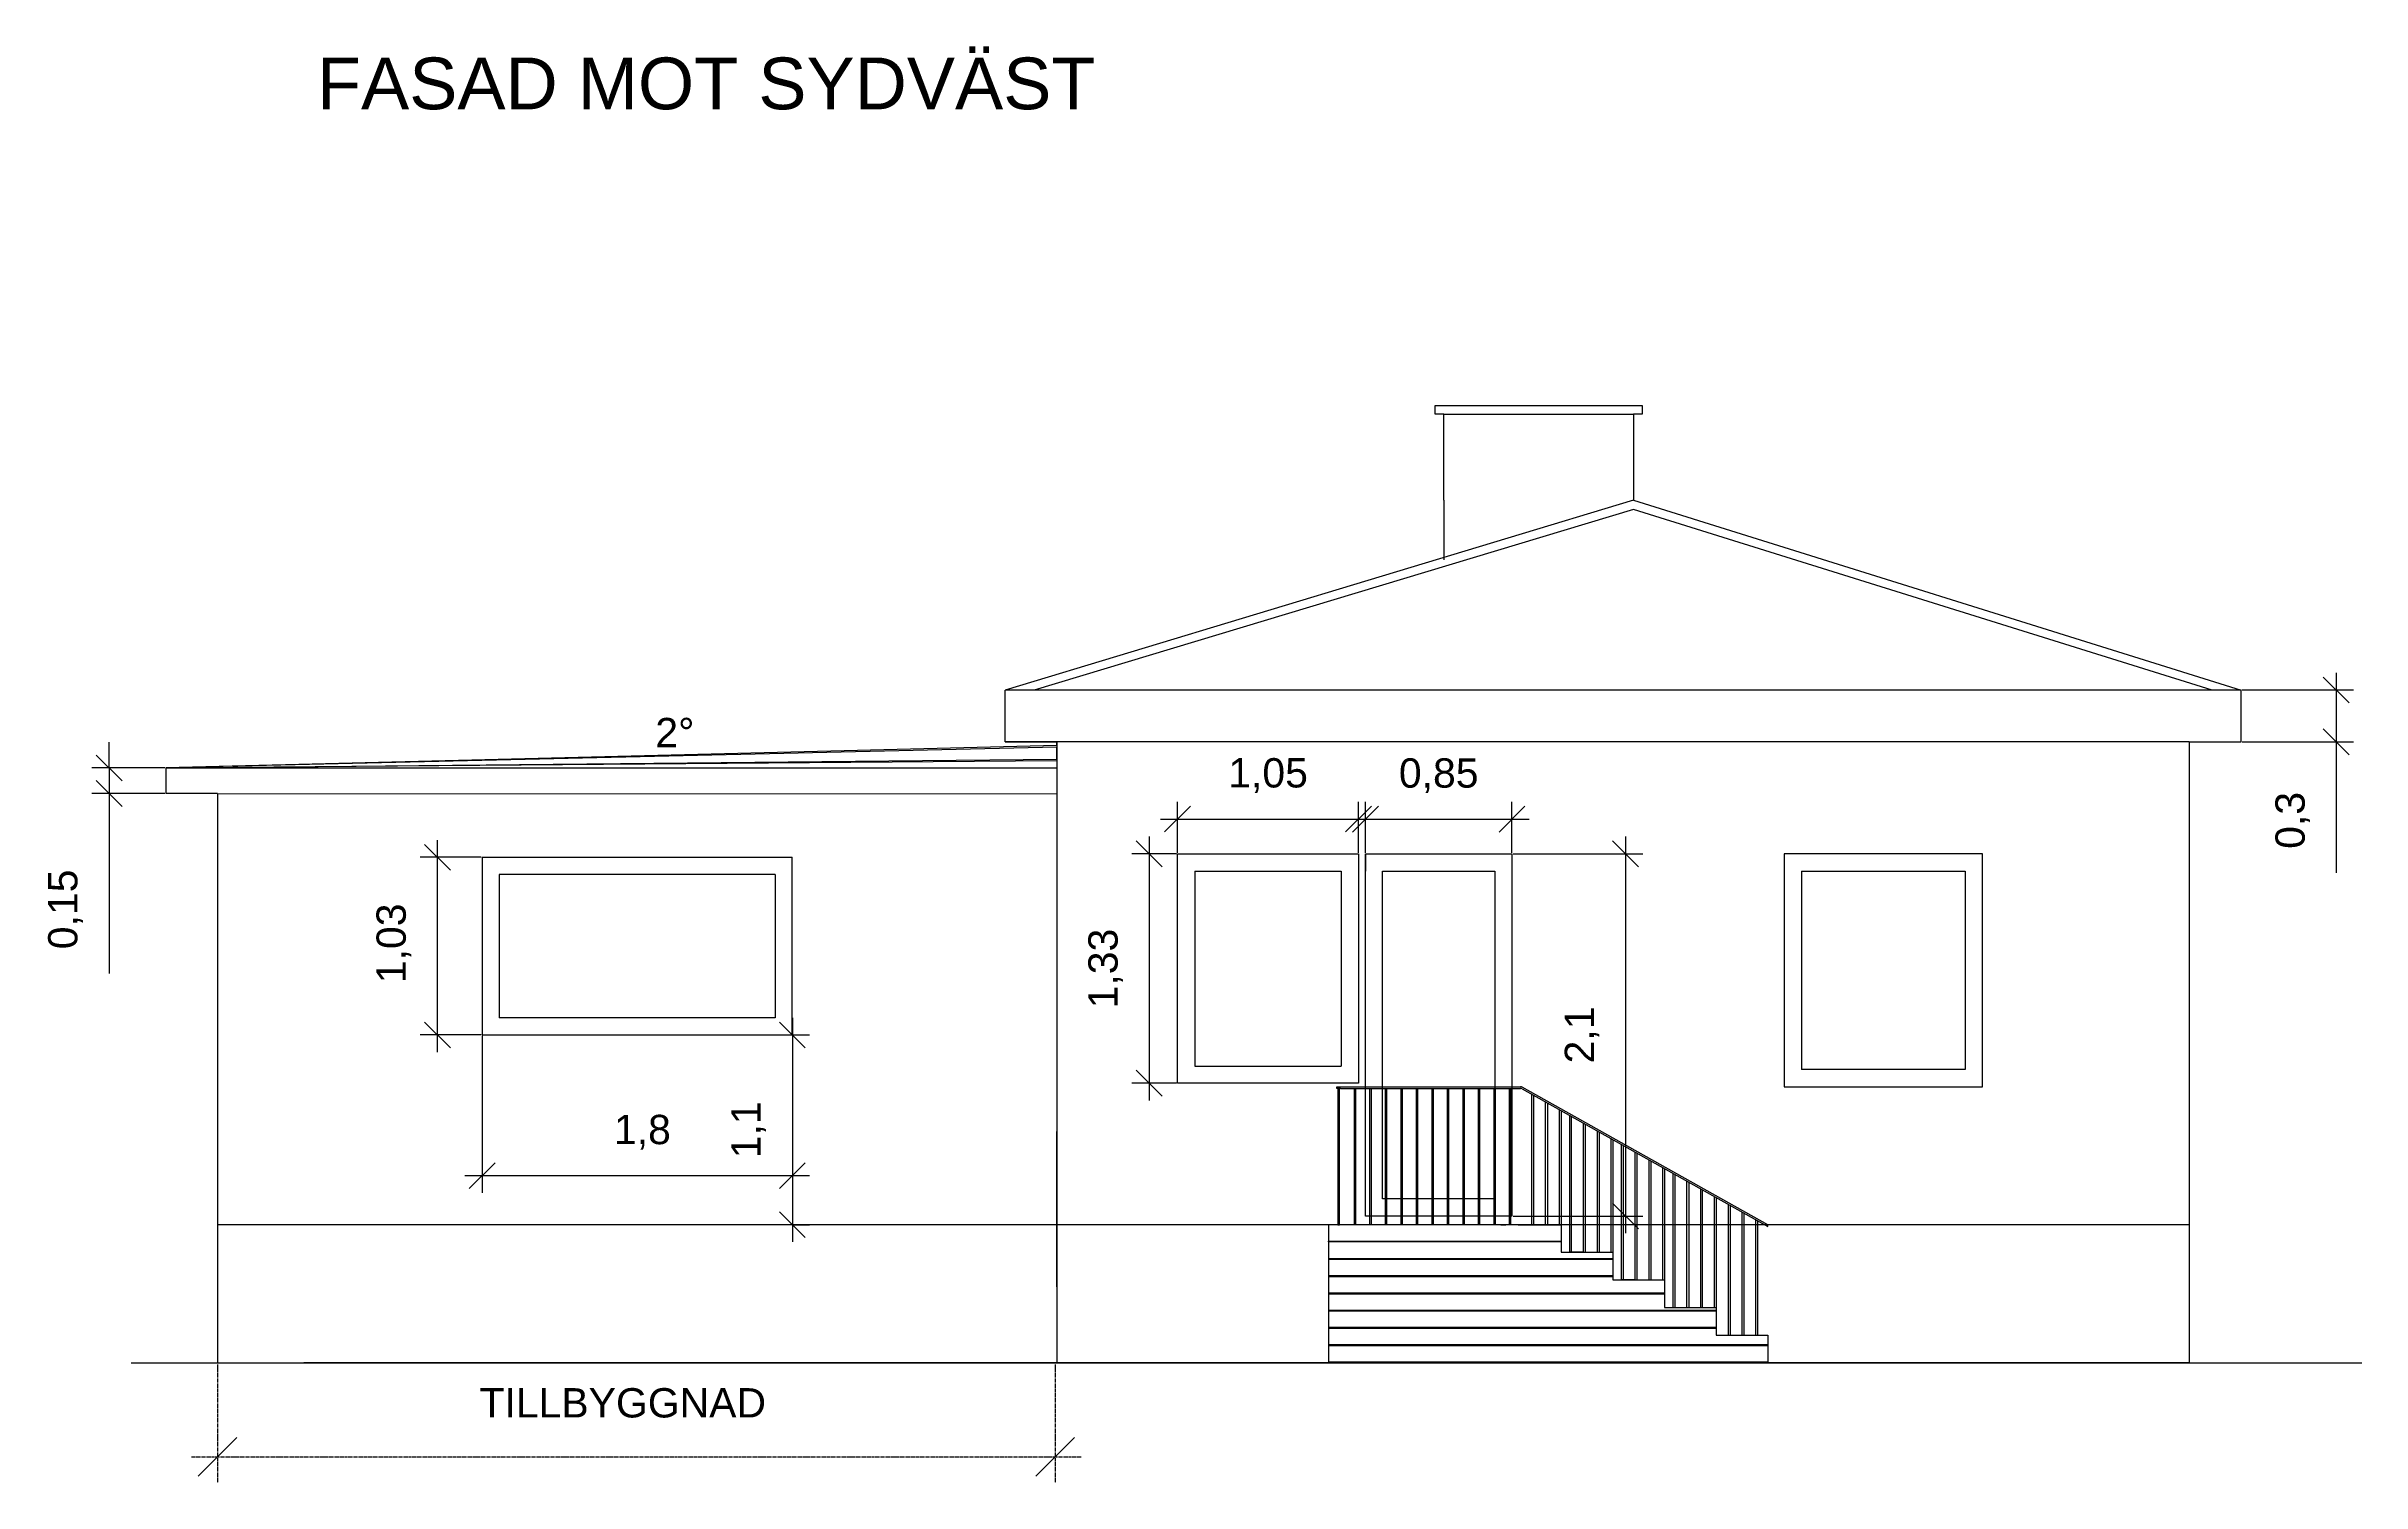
# Model space of a CAD drawing. Header units: millimetres. Extents: x -60009 to 113281, y -58228 to 411188.
# Drawn here: x -48680 to -35247, y 57620 to 65948 of the extents above; entities that cross this region are included whole.
import ezdxf

# ---------------------------------------------------------------- set-up
doc = ezdxf.new("R2010")
doc.units = ezdxf.units.MM
for name, pattern in [('ACAD_ISO02W100', [15, 12, -3]), ('ACAD_ISO04W100', [30, 24, -3, 0, -3]), ('CENTER2', [28.575, 19.05, -3.175, 3.175, -3.175])]:
    doc.linetypes.add(name, pattern=pattern)
doc.layers.get('0').update_dxf_attribs({"color": 1})
for name, color, linetype in [('Angivelser', 7, 'Continuous'), ('Fönster', 1, 'Continuous'), ('Förtydligande', 8, 'CENTER2'), ('Grundritningar', 1, 'Continuous'), ('Mått', 4, 'Continuous')]:
    doc.layers.add(name, color=color, linetype=linetype)
doc.styles.get("Standard").update_dxf_attribs({"font": 'Arial.ttf', "height": 170})
doc.dimstyles.new('Egen dimension', dxfattribs={"dimscale": 10, "dimtxt": 2.5, "dimasz": 15, "dimexe": 10, "dimexo": 0.625, "dimgap": 15, "dimtad": 1, "dimlfac": 0.001, "dimtxsty": 'Standard', "dimblk": 'OBLIQUE', "dimblk1": 'OBLIQUE', "dimblk2": 'OBLIQUE', "dimcen": 20, "dimdle": 10, "dimadec": 0, "dimazin": 0, "dimtfac": 1, "dimtmove": 0, "dimatfit": 3, "dimldrblk": 'OPEN90', "dimfxl": 1, "dimarcsym": 0})

# ---------------------------------------------------------------- blocks, each defined once
blk = doc.blocks.new('_Oblique')
at = {"color": 0, "linetype": 'ByBlock', "lineweight": -2}
blk.add_line((-0.5, -0.5), (0.5, 0.5), dxfattribs=at)
blk = doc.blocks.new('*D119')
at = {"layer": 'Defpoints', "color": 0, "transparency": 16777216}
for p in [(-40177, 61266), (-40177, 59166), (-39518, 59166)]:
    blk.add_point(p, dxfattribs=at)
at = {"layer": 'Mått', "color": 0, "lineweight": -2, "transparency": 16777216}
for p, q in [((-40171, 61266), (-39418, 61266)), ((-39518, 61366), (-39518, 59066)), ((-40171, 59166), (-39418, 59166))]:
    blk.add_line(p, q, dxfattribs=at)
at = {"layer": 'Mått', "color": 0, "lineweight": -2, "transparency": 16777216, "xscale": 150, "yscale": 150, "zscale": 150}
for p, rotation in [((-39518, 61266), 90), ((-39518, 59166), 270)]:
    blk.add_blockref('_Oblique', p, dxfattribs=dict(at, rotation=rotation))
at = {"layer": 'Mått', "color": 0, "transparency": 16777216, "insert": (-39770, 60216), "char_height": 170, "attachment_point": 5, "rotation": 90}
blk.add_mtext('2,1', dxfattribs=at)
blk = doc.blocks.new('_Open90')
at = {"color": 0, "linetype": 'ByBlock', "lineweight": -2}
for p, q in [((0, 0), (-1, 0)), ((-0.5, 0.5), (0, 0)), ((0, 0), (-0.5, -0.5))]:
    blk.add_line(p, q, dxfattribs=at)
blk = doc.blocks.new('*D120')
at = {"layer": 'Defpoints', "color": 0, "transparency": 16777216}
for p in [(-42117, 61266), (-42282, 59936), (-42117, 59936)]:
    blk.add_point(p, dxfattribs=at)
at = {"layer": 'Mått', "color": 0, "lineweight": -2, "transparency": 16777216}
for p, q in [((-42123, 61266), (-42382, 61266)), ((-42282, 61366), (-42282, 59836)), ((-42123, 59936), (-42382, 59936))]:
    blk.add_line(p, q, dxfattribs=at)
at = {"layer": 'Mått', "color": 0, "lineweight": -2, "transparency": 16777216, "xscale": 150, "yscale": 150, "zscale": 150}
for p, rotation in [((-42282, 61266), 90), ((-42282, 59936), 270)]:
    blk.add_blockref('_Oblique', p, dxfattribs=dict(at, rotation=rotation))
at = {"layer": 'Mått', "color": 0, "transparency": 16777216, "insert": (-42534, 60601), "char_height": 170, "attachment_point": 5, "rotation": 90}
blk.add_mtext('1,33', dxfattribs=at)
blk = doc.blocks.new('*D121')
at = {"layer": 'Defpoints', "color": 0, "transparency": 16777216}
for p in [(-46152, 60216), (-44352, 60216), (-46152, 59400)]:
    blk.add_point(p, dxfattribs=at)
at = {"layer": 'Mått', "color": 0, "lineweight": -2, "transparency": 16777216}
for p, q in [((-46152, 60210), (-46152, 59300)), ((-44352, 60210), (-44352, 59300)), ((-44252, 59400), (-46252, 59400))]:
    blk.add_line(p, q, dxfattribs=at)
at = {"layer": 'Mått', "color": 0, "lineweight": -2, "transparency": 16777216, "xscale": 150, "yscale": 150, "zscale": 150, "rotation": 180}
blk.add_blockref('_Oblique', (-46152, 59400), dxfattribs=at)
at = {"layer": 'Mått', "color": 0, "lineweight": -2, "transparency": 16777216, "xscale": 150, "yscale": 150, "zscale": 150}
blk.add_blockref('_Oblique', (-44352, 59400), dxfattribs=at)
at = {"layer": 'Mått', "color": 0, "transparency": 16777216, "insert": (-45222, 59652), "char_height": 170, "attachment_point": 5}
blk.add_mtext('1,8', dxfattribs=at)
blk = doc.blocks.new('*D122')
at = {"layer": 'Defpoints', "color": 0, "transparency": 16777216}
for p in [(-47687, 58316), (-42827, 58316), (-42827, 57770)]:
    blk.add_point(p, dxfattribs=at)
at = {"layer": 'Förtydligande', "color": 0, "lineweight": -2, "transparency": 16777216}
for p, q in [((-47687, 58306), (-47687, 57620)), ((-42827, 58306), (-42827, 57620)), ((-47837, 57770), (-42677, 57770))]:
    blk.add_line(p, q, dxfattribs=at)
at = {"layer": 'Förtydligande', "color": 0, "lineweight": -2, "transparency": 16777216, "xscale": 225, "yscale": 225, "zscale": 225, "rotation": 180}
blk.add_blockref('_Oblique', (-47687, 57770), dxfattribs=at)
at = {"layer": 'Förtydligande', "color": 0, "lineweight": -2, "transparency": 16777216, "xscale": 225, "yscale": 225, "zscale": 225}
blk.add_blockref('_Oblique', (-42827, 57770), dxfattribs=at)
at = {"layer": 'Förtydligande', "color": 0, "transparency": 16777216, "insert": (-45336, 58082), "char_height": 170, "attachment_point": 5}
blk.add_mtext('TILLBYGGNAD', dxfattribs=at)
blk = doc.blocks.new('*D127')
at = {"layer": 'Defpoints', "color": 0, "transparency": 16777216}
for p in [(-40177, 61266), (-40177, 59166), (-39518, 59166)]:
    blk.add_point(p, dxfattribs=at)
at = {"layer": 'Mått', "color": 0, "lineweight": -2, "transparency": 16777216}
for p, q in [((-40171, 61266), (-39418, 61266)), ((-39518, 61366), (-39518, 59066)), ((-40171, 59166), (-39418, 59166))]:
    blk.add_line(p, q, dxfattribs=at)
at = {"layer": 'Mått', "color": 0, "lineweight": -2, "transparency": 16777216, "xscale": 150, "yscale": 150, "zscale": 150}
for p, rotation in [((-39518, 61266), 90), ((-39518, 59166), 270)]:
    blk.add_blockref('_Oblique', p, dxfattribs=dict(at, rotation=rotation))
at = {"layer": 'Mått', "color": 0, "transparency": 16777216, "insert": (-39770, 60216), "char_height": 170, "attachment_point": 5, "rotation": 90}
blk.add_mtext('2,1', dxfattribs=at)
blk = doc.blocks.new('*D128')
at = {"layer": 'Defpoints', "color": 0, "transparency": 16777216}
for p in [(-42117, 61266), (-42282, 59936), (-42117, 59936)]:
    blk.add_point(p, dxfattribs=at)
at = {"layer": 'Mått', "color": 0, "lineweight": -2, "transparency": 16777216}
for p, q in [((-42123, 61266), (-42382, 61266)), ((-42282, 61366), (-42282, 59836)), ((-42123, 59936), (-42382, 59936))]:
    blk.add_line(p, q, dxfattribs=at)
at = {"layer": 'Mått', "color": 0, "lineweight": -2, "transparency": 16777216, "xscale": 150, "yscale": 150, "zscale": 150}
for p, rotation in [((-42282, 61266), 90), ((-42282, 59936), 270)]:
    blk.add_blockref('_Oblique', p, dxfattribs=dict(at, rotation=rotation))
at = {"layer": 'Mått', "color": 0, "transparency": 16777216, "insert": (-42534, 60601), "char_height": 170, "attachment_point": 5, "rotation": 90}
blk.add_mtext('1,33', dxfattribs=at)
blk = doc.blocks.new('*D124')
at = {"layer": 'Defpoints', "color": 0, "transparency": 16777216}
for p in [(-46411, 61246), (-46152, 61246), (-46152, 60216)]:
    blk.add_point(p, dxfattribs=at)
at = {"layer": 'Mått', "color": 0, "lineweight": -2, "transparency": 16777216}
for p, q in [((-46411, 60116), (-46411, 61346)), ((-46158, 61246), (-46511, 61246)), ((-46158, 60216), (-46511, 60216))]:
    blk.add_line(p, q, dxfattribs=at)
at = {"layer": 'Mått', "color": 0, "lineweight": -2, "transparency": 16777216, "xscale": 150, "yscale": 150, "zscale": 150}
for p, rotation in [((-46411, 61246), 90), ((-46411, 60216), 270)]:
    blk.add_blockref('_Oblique', p, dxfattribs=dict(at, rotation=rotation))
at = {"layer": 'Mått', "color": 0, "transparency": 16777216, "insert": (-46664, 60747), "char_height": 170, "attachment_point": 5, "rotation": 90}
blk.add_mtext('1,03', dxfattribs=at)
blk = doc.blocks.new('*D129')
at = {"layer": 'Defpoints', "color": 0, "ltscale": 100, "transparency": 16777216}
for p in [(-47987, 61764), (-48316, 61616), (-47987, 61616)]:
    blk.add_point(p, dxfattribs=at)
at = {"layer": 'Mått', "color": 0, "lineweight": -2, "ltscale": 100, "transparency": 16777216}
for p, q in [((-48316, 61764), (-48316, 61914)), ((-47993, 61764), (-48416, 61764)), ((-48316, 61764), (-48316, 61616)), ((-47993, 61616), (-48416, 61616)), ((-48316, 61616), (-48316, 60573))]:
    blk.add_line(p, q, dxfattribs=at)
at = {"layer": 'Mått', "color": 0, "lineweight": -2, "ltscale": 100, "transparency": 16777216, "xscale": 150, "yscale": 150, "zscale": 150}
for p, rotation in [((-48316, 61764), 270), ((-48316, 61616), 90)]:
    blk.add_blockref('_Oblique', p, dxfattribs=dict(at, rotation=rotation))
at = {"layer": 'Mått', "color": 0, "ltscale": 100, "transparency": 16777216, "insert": (-48569, 60944), "char_height": 170, "attachment_point": 5, "rotation": 90}
blk.add_mtext('0,15', dxfattribs=at)
blk = doc.blocks.new('*D130')
at = {"layer": 'Defpoints', "color": 0, "ltscale": 100, "transparency": 16777216}
for p in [(-35947, 62216), (-35947, 61916), (-35395, 61916)]:
    blk.add_point(p, dxfattribs=at)
at = {"layer": 'Mått', "color": 0, "lineweight": -2, "ltscale": 100, "transparency": 16777216}
for p, q in [((-35941, 62216), (-35295, 62216)), ((-35395, 62316), (-35395, 61916)), ((-35941, 61916), (-35295, 61916)), ((-35395, 61916), (-35395, 61155))]:
    blk.add_line(p, q, dxfattribs=at)
at = {"layer": 'Mått', "color": 0, "lineweight": -2, "ltscale": 100, "transparency": 16777216, "xscale": 150, "yscale": 150, "zscale": 150}
for p, rotation in [((-35395, 62216), 90), ((-35395, 61916), 270)]:
    blk.add_blockref('_Oblique', p, dxfattribs=dict(at, rotation=rotation))
at = {"layer": 'Mått', "color": 0, "ltscale": 100, "transparency": 16777216, "insert": (-35647, 61460), "char_height": 170, "attachment_point": 5, "rotation": 90}
blk.add_mtext('0,3', dxfattribs=at)
blk = doc.blocks.new('*D132')
at = {"layer": 'Defpoints', "color": 0, "ltscale": 100, "transparency": 16777216}
for p in [(-41067, 61468), (-42117, 61266), (-41067, 61266)]:
    blk.add_point(p, dxfattribs=at)
at = {"layer": 'Mått', "color": 0, "lineweight": -2, "ltscale": 100, "transparency": 16777216}
for p, q in [((-42117, 61272), (-42117, 61568)), ((-41067, 61272), (-41067, 61568)), ((-42217, 61468), (-40967, 61468))]:
    blk.add_line(p, q, dxfattribs=at)
at = {"layer": 'Mått', "color": 0, "lineweight": -2, "ltscale": 100, "transparency": 16777216, "xscale": 150, "yscale": 150, "zscale": 150, "rotation": 180}
blk.add_blockref('_Oblique', (-42117, 61468), dxfattribs=at)
at = {"layer": 'Mått', "color": 0, "lineweight": -2, "ltscale": 100, "transparency": 16777216, "xscale": 150, "yscale": 150, "zscale": 150}
blk.add_blockref('_Oblique', (-41067, 61468), dxfattribs=at)
at = {"layer": 'Mått', "color": 0, "ltscale": 100, "transparency": 16777216, "insert": (-41592, 61720), "char_height": 170, "attachment_point": 5}
blk.add_mtext('1,05', dxfattribs=at)
blk = doc.blocks.new('*D133')
at = {"layer": 'Defpoints', "color": 0, "ltscale": 100, "transparency": 16777216}
for p in [(-40177, 61467), (-41027, 61266), (-40177, 61266)]:
    blk.add_point(p, dxfattribs=at)
at = {"layer": 'Mått', "color": 0, "lineweight": -2, "ltscale": 100, "transparency": 16777216}
for p, q in [((-41027, 61272), (-41027, 61567)), ((-40177, 61272), (-40177, 61567)), ((-41127, 61467), (-40077, 61467))]:
    blk.add_line(p, q, dxfattribs=at)
at = {"layer": 'Mått', "color": 0, "lineweight": -2, "ltscale": 100, "transparency": 16777216, "xscale": 150, "yscale": 150, "zscale": 150, "rotation": 180}
blk.add_blockref('_Oblique', (-41027, 61467), dxfattribs=at)
at = {"layer": 'Mått', "color": 0, "lineweight": -2, "ltscale": 100, "transparency": 16777216, "xscale": 150, "yscale": 150, "zscale": 150}
blk.add_blockref('_Oblique', (-40177, 61467), dxfattribs=at)
at = {"layer": 'Mått', "color": 0, "ltscale": 100, "transparency": 16777216, "insert": (-40602, 61719), "char_height": 170, "attachment_point": 5}
blk.add_mtext('0,85', dxfattribs=at)
blk = doc.blocks.new('*D134')
at = {"layer": 'Defpoints', "color": 0, "transparency": 16777216}
for p in [(-44352, 60216), (-44352, 59116), (-44352, 59116)]:
    blk.add_point(p, dxfattribs=at)
at = {"layer": 'Mått', "color": 0, "lineweight": -2, "transparency": 16777216}
for p, q in [((-44352, 60316), (-44352, 59016)), ((-44346, 60216), (-44252, 60216)), ((-44346, 59116), (-44252, 59116))]:
    blk.add_line(p, q, dxfattribs=at)
at = {"layer": 'Mått', "color": 0, "lineweight": -2, "transparency": 16777216, "xscale": 150, "yscale": 150, "zscale": 150}
for p, rotation in [((-44352, 60216), 90), ((-44352, 59116), 270)]:
    blk.add_blockref('_Oblique', p, dxfattribs=dict(at, rotation=rotation))
at = {"layer": 'Mått', "color": 0, "transparency": 16777216, "insert": (-44605, 59666), "char_height": 170, "attachment_point": 5, "rotation": 90}
blk.add_mtext('1,1', dxfattribs=at)

msp = doc.modelspace()

# ---------------------------------------------------------------- linework, layer by layer
at = {"layer": 'Fönster'}
for p, q in [((-42117.179, 59935.864), (-42117.179, 61265.864)), ((-42117.179, 61265.864), (-41067.179, 61265.864)), ((-41067.179, 61265.864), (-41067.179, 59935.864)), ((-41027.179, 61265.864), (-40177.179, 61265.864)), ((-41027.179, 59165.864), (-41027.179, 61265.864)), ((-41027.179, 61265.864), (-41027.179, 61165.864)), ((-40177.179, 61265.864), (-40177.179, 59165.864)), ((-37447.179, 61265.864), (-38597.179, 61265.864)), ((-38597.179, 61265.864), (-38597.179, 59915.864)), ((-37447.179, 59915.864), (-37447.179, 61265.864)), ((-42017.179, 61165.864), (-42017.179, 60035.864)), ((-42017.179, 61165.864), (-41167.179, 61165.864)), ((-41167.179, 61165.864), (-41167.179, 60035.864)), ((-40927.179, 59265.864), (-40927.179, 61165.864)), ((-40927.179, 61165.864), (-40277.179, 61165.864)), ((-40277.179, 61165.864), (-40277.179, 59265.864)), ((-40177.179, 61215.864), (-40177.179, 61115.864)), ((-38497.179, 61165.864), (-38497.179, 60015.864)), ((-38497.179, 61165.864), (-37547.179, 61165.864)), ((-37547.179, 61165.864), (-37547.179, 60015.864)), ((-41067.179, 59935.864), (-42117.179, 59935.864)), ((-42017.179, 60035.864), (-41167.179, 60035.864)), ((-38597.179, 59915.864), (-37447.179, 59915.864)), ((-37547.179, 60015.864), (-38497.179, 60015.864)), ((-40277.179, 59265.864), (-40927.179, 59265.864)), ((-40177.179, 59165.864), (-41027.179, 59165.864))]:
    msp.add_line(p, q, dxfattribs=at)
at = {"layer": 'Förtydligande', "linetype": 'ACAD_ISO04W100', "lineweight": -3, "ltscale": 0.1}
msp.add_line((-48187.179, 58315.864), (-35247.179, 58315.864), dxfattribs=at)
at = {"layer": 'Förtydligande', "ltscale": 100}
msp.add_line((-42447.179, 58315.864), (-39134.761, 58315.864), dxfattribs=at)
at = {"layer": 'Grundritningar'}
for p, q in [((-40621.676, 63815.768), (-40621.676, 63865.768)), ((-40621.676, 63865.768), (-39421.676, 63865.768)), ((-40571.676, 63815.768), (-40621.676, 63815.768)), ((-40571.676, 63315.768), (-40571.676, 63815.768)), ((-40571.676, 63815.768), (-39471.676, 63815.768)), ((-39471.676, 63815.768), (-39471.676, 63315.768)), ((-39421.676, 63815.768), (-39471.676, 63815.768)), ((-39421.676, 63865.768), (-39421.676, 63815.768)), ((-39471.676, 63315.768), (-43117.179, 62215.864)), ((-40571.676, 63315.768), (-40571.676, 62970.627)), ((-39471.676, 63315.768), (-35947.179, 62215.864)), ((-39471.272, 63263.268), (-42949.808, 62215.864)), ((-36114.551, 62215.864), (-39471.272, 63263.268)), ((-35947.179, 62215.864), (-43117.179, 62215.864)), ((-35947.179, 61915.864), (-35947.179, 62215.864)), ((-36247.179, 61915.864), (-43117.179, 61915.864)), ((-43117.179, 61915.864), (-42817.179, 61915.864)), ((-42817.179, 61915.864), (-42817.179, 58315.864)), ((-42817.179, 61894.148), (-42817.179, 61915.864)), ((-42817.179, 61915.864), (-42817.179, 61894.148)), ((-42817.179, 61815.867), (-42817.179, 61884.148)), ((-36247.179, 61915.864), (-36247.179, 59115.864)), ((-36247.179, 61915.864), (-35947.179, 61915.864)), ((-36247.179, 61915.864), (-36247.179, 59969.333)), ((-47687.179, 61615.864), (-47687.179, 58935.864)), ((-46152.179, 61245.864), (-46152.179, 60215.864)), ((-46152.179, 61245.864), (-44352.179, 61245.864)), ((-46052.179, 61145.864), (-46052.179, 60315.864)), ((-44452.179, 61145.864), (-46052.179, 61145.864)), ((-44452.179, 61145.864), (-44452.179, 60315.864)), ((-44352.179, 60215.864), (-44352.179, 61245.864)), ((-44452.179, 60315.864), (-46052.179, 60315.864)), ((-46152.179, 60215.864), (-44352.179, 60215.864)), ((-41192.179, 59905.864), (-41192.179, 59915.864)), ((-41192.179, 59915.864), (-41172.179, 59915.864)), ((-41172.179, 59915.864), (-40136.883, 59915.864)), ((-40141.705, 59915.864), (-40127.329, 59915.864)), ((-38691.705, 59115.864), (-40117.567, 59913.319)), ((-41182.179, 59905.864), (-41192.179, 59905.864)), ((-41182.179, 59905.864), (-41187.179, 59905.864)), ((-41187.179, 59905.864), (-41187.179, 59115.864)), ((-41172.179, 59905.864), (-41182.179, 59905.864)), ((-41177.179, 59115.864), (-41177.179, 59905.864)), ((-41172.179, 59905.864), (-40127.329, 59905.864)), ((-41092.637, 59905.864), (-41092.637, 59115.864)), ((-41082.637, 59115.864), (-41082.637, 59905.864)), ((-41002.637, 59905.864), (-41002.637, 59115.864)), ((-40992.637, 59115.864), (-40992.637, 59905.864)), ((-40912.637, 59905.864), (-40912.637, 59115.864)), ((-40902.637, 59115.864), (-40902.637, 59905.864)), ((-40822.637, 59905.864), (-40822.637, 59115.864)), ((-40812.637, 59115.864), (-40812.637, 59905.864)), ((-40732.637, 59905.864), (-40732.637, 59115.864)), ((-40722.637, 59115.864), (-40722.637, 59905.864)), ((-40642.637, 59905.864), (-40642.637, 59115.864)), ((-40632.637, 59115.864), (-40632.637, 59905.864)), ((-40552.637, 59905.864), (-40552.637, 59115.864)), ((-40542.637, 59115.864), (-40542.637, 59905.864)), ((-40462.637, 59905.864), (-40462.637, 59115.864)), ((-40452.637, 59115.864), (-40452.637, 59905.864)), ((-40372.637, 59905.864), (-40372.637, 59115.864)), ((-40362.637, 59115.864), (-40362.637, 59905.864)), ((-40282.637, 59905.864), (-40282.637, 59115.864)), ((-40272.637, 59115.864), (-40272.637, 59905.864)), ((-40192.637, 59905.864), (-40192.637, 59115.864)), ((-40182.637, 59115.864), (-40182.637, 59905.864)), ((-40117.567, 59903.319), (-38691.705, 59105.864)), ((-40061.705, 59115.864), (-40061.705, 59872.077)), ((-40051.705, 59866.484), (-40051.705, 59115.864)), ((-39981.705, 59115.864), (-39981.705, 59827.335)), ((-39971.705, 59821.742), (-39971.705, 59115.864)), ((-39901.705, 59115.864), (-39901.705, 59782.592)), ((-42817.179, 58755.864), (-42817.179, 59655.864)), ((-39891.705, 59777), (-39891.705, 59115.864)), ((-39841.705, 58955.864), (-39841.705, 59749.036)), ((-39831.705, 58955.864), (-39831.705, 59743.443)), ((-39761.705, 58955.864), (-39761.705, 59704.293)), ((-39751.705, 59698.701), (-39751.705, 58955.864)), ((-39681.705, 58955.864), (-39681.705, 59659.551)), ((-39671.705, 59653.958), (-39671.705, 58955.864)), ((-39601.705, 58955.864), (-39601.705, 59614.809)), ((-39591.705, 59609.216), (-39591.705, 58955.864)), ((-39541.705, 58795.864), (-39541.705, 59581.252)), ((-39531.705, 59575.659), (-39531.705, 58795.864)), ((-39461.705, 58795.864), (-39461.705, 59536.509)), ((-39451.705, 59530.917), (-39451.705, 58795.864)), ((-39381.705, 58795.864), (-39381.705, 59491.767)), ((-39371.705, 59486.174), (-39371.705, 58795.864)), ((-39301.705, 58795.864), (-39301.705, 59447.025)), ((-39291.705, 59441.432), (-39291.705, 58795.864)), ((-39241.705, 58635.864), (-39241.705, 59413.468)), ((-39231.705, 59407.875), (-39231.705, 58635.864)), ((-39161.705, 58635.864), (-39161.705, 59368.725)), ((-39151.705, 59363.133), (-39151.705, 58635.864)), ((-39081.705, 58635.864), (-39081.705, 59323.983)), ((-39071.705, 58635.864), (-39071.705, 59318.39)), ((-39001.705, 58635.864), (-39001.705, 59279.241)), ((-38991.705, 59273.648), (-38991.705, 58635.864)), ((-42817.179, 59115.864), (-47687.179, 59115.864)), ((-36247.179, 59115.864), (-42817.179, 59115.864)), ((-41121.705, 59115.864), (-41241.705, 59115.864)), ((-41241.705, 59115.864), (-41241.705, 58315.864)), ((-41187.179, 59115.864), (-41177.179, 59115.864)), ((-40141.705, 59115.864), (-41121.705, 59115.864)), ((-40141.705, 59115.864), (-40241.705, 59115.864)), ((-40241.705, 59115.864), (-40211.705, 59115.864)), ((-40141.705, 59115.864), (-39891.705, 59115.864)), ((-40092.637, 59115.864), (-40102.637, 59115.864)), ((-39891.705, 59115.864), (-39891.705, 58955.864)), ((-38921.697, 58475.864), (-38921.697, 59234.493)), ((-38911.697, 59228.901), (-38911.697, 58475.864)), ((-38841.697, 58475.864), (-38841.697, 59189.751)), ((-38831.697, 59184.158), (-38831.697, 58475.864)), ((-38761.697, 58475.864), (-38761.697, 59145.009)), ((-38751.697, 59139.416), (-38751.697, 58475.864)), ((-38691.705, 59105.864), (-38691.705, 59115.864)), ((-36247.179, 59115.864), (-36247.179, 58315.864)), ((-41241.705, 59015.863), (-41241.705, 59020.863)), ((-41241.705, 59020.863), (-39891.705, 59020.863)), ((-47687.179, 58935.864), (-47687.179, 58315.864)), ((-39891.705, 58955.864), (-39591.705, 58955.864)), ((-39831.705, 58955.864), (-39841.705, 58955.864)), ((-39761.705, 58955.864), (-39831.705, 58955.864)), ((-39591.705, 58955.864), (-39591.705, 58795.864)), ((-39591.705, 58795.864), (-39291.705, 58795.864)), ((-39461.705, 58795.864), (-39541.705, 58795.864)), ((-39291.705, 58795.864), (-39291.705, 58635.864)), ((-39291.705, 58635.864), (-38991.705, 58635.864)), ((-39081.705, 58635.864), (-39071.705, 58635.864)), ((-38991.705, 58635.864), (-38991.705, 58475.864)), ((-38991.705, 58475.864), (-38691.705, 58475.864)), ((-38691.705, 58475.864), (-38691.705, 58315.864)), ((-36247.179, 58315.864), (-47187.179, 58315.864)), ((-42817.179, 58315.864), (-42827.179, 58315.864))]:
    msp.add_line(p, q, dxfattribs=at)
at = {"layer": 'Grundritningar', "linetype": 'ACAD_ISO02W100', "ltscale": 100}
for p, q in [((-43117.179, 61915.864), (-43117.179, 62215.864)), ((-47987.179, 61764.148), (-47987.179, 61615.864)), ((-47687.179, 61765.864), (-47837.17, 61764.148)), ((-47687.179, 61615.864), (-47837.17, 61615.864))]:
    msp.add_line(p, q, dxfattribs=at)
at = {"layer": 'Grundritningar', "ltscale": 100}
for p, q in [((-42817.179, 61894.148), (-47987.179, 61764.148)), ((-42817.179, 61884.148), (-47987.179, 61764.148)), ((-42817.179, 61805.867), (-47837.17, 61764.148)), ((-47687.179, 61765.864), (-42817.179, 61815.867)), ((-42817.179, 61894.148), (-42817.179, 61884.148)), ((-42817.179, 61815.867), (-42817.179, 61805.867)), ((-42817.179, 61805.867), (-42817.179, 61764.148)), ((-47987.179, 61764.148), (-42817.179, 61764.148)), ((-47687.179, 61615.864), (-47987.179, 61615.864)), ((-47687.179, 61615.864), (-42817.179, 61614.101)), ((-39891.705, 59015.863), (-41241.706, 59015.863)), ((-41241.706, 58920.863), (-39591.705, 58920.863)), ((-41241.706, 58915.863), (-39591.705, 58915.863)), ((-41241.706, 58820.863), (-39591.705, 58820.863)), ((-41241.706, 58815.863), (-39591.705, 58815.863)), ((-41241.706, 58720.863), (-39291.705, 58720.863)), ((-41241.706, 58715.863), (-39291.705, 58715.863)), ((-41241.706, 58620.863), (-38991.705, 58620.863)), ((-41241.706, 58615.863), (-38991.705, 58615.863)), ((-41241.706, 58520.863), (-38991.705, 58520.863)), ((-41241.706, 58515.863), (-38991.705, 58515.863)), ((-41241.706, 58420.863), (-38691.705, 58420.863)), ((-41241.706, 58415.863), (-38691.705, 58415.863)), ((-41241.706, 58320.863), (-38691.705, 58320.863))]:
    msp.add_line(p, q, dxfattribs=at)
at = {"layer": 'Grundritningar'}
for centre in [(-40127.329, 59895.864), (-40127.329, 59885.864)]:
    msp.add_arc(centre, 20, 60.7825919, 90, dxfattribs=at)

# ---------------------------------------------------------------- texts
at = {"layer": 'Angivelser'}
msp.add_text('FASAD MOT SYDVÄST', height=300, dxfattribs=at).set_placement((-47110.317, 65582.832))
at = {"layer": 'Mått', "ltscale": 100}
msp.add_text('2°', height=170, dxfattribs=at).set_placement((-45146.979, 61884.178))

# ---------------------------------------------------------------- dimensions: what is measured, and where the dimension line sits
at = {"layer": 'Förtydligande'}
dim = msp.add_linear_dim(base=(-42827.179, 57770.262), p1=(-47687.179, 58315.864), p2=(-42827.179, 58315.864), text='TILLBYGGNAD', dimstyle='Egen dimension', override={"dimscale": 15}, dxfattribs=at)
dim.commit()
dim.dimension.update_dxf_attribs({"geometry": '*D122', "text_midpoint": (-45336.227, 57770.262), "dimtype": 160})
at = {"layer": 'Mått', "ltscale": 100}
for base, p1, p2, picture, middle in [((-35394.593, 61915.864), (-35947.179, 62215.864), (-35947.179, 61915.864), '*D130', (-35646.987, 61460.475)), ((-48316.344, 61615.864), (-47987.179, 61764.148), (-47987.179, 61615.864), '*D129', (-48568.738, 60944.377))]:
    dim = msp.add_linear_dim(base=base, p1=p1, p2=p2, angle=90, dimstyle='Egen dimension', dxfattribs=at)
    dim.commit()
    dim.dimension.update_dxf_attribs({"geometry": picture, "text_midpoint": middle})
for base, p1, p2, picture, middle in [((-41067.179, 61467.864), (-42117.179, 61265.864), (-41067.179, 61265.864), '*D132', (-41592.179, 61720.259)), ((-40177.179, 61466.848), (-41027.179, 61265.864), (-40177.179, 61265.864), '*D133', (-40602.179, 61719.243))]:
    dim = msp.add_linear_dim(base=base, p1=p1, p2=p2, dimstyle='Egen dimension', dxfattribs=at)
    dim.commit()
    dim.dimension.update_dxf_attribs({"geometry": picture, "text_midpoint": middle})
at = {"layer": 'Mått'}
for base, p1, p2, picture, middle in [((-46411.337, 61245.864), (-46152.179, 60215.864), (-46152.179, 61245.864), '*D124', (-46411.337, 60746.783)), ((-42282.015, 59935.864), (-42117.179, 61265.864), (-42117.179, 59935.864), '*D120', (-42282.015, 60600.864)), ((-42282.015, 59935.864), (-42117.179, 61265.864), (-42117.179, 59935.864), '*D128', (-42282.015, 60600.864)), ((-44352.179, 59115.864), (-44352.179, 60215.864), (-44352.179, 59115.864), '*D134', (-44352.179, 59665.864))]:
    dim = msp.add_linear_dim(base=base, p1=p1, p2=p2, angle=90, dimstyle='Egen dimension', dxfattribs=at)
    dim.commit()
    dim.dimension.update_dxf_attribs({"geometry": picture, "text_midpoint": middle, "dimtype": 160})
for picture in ['*D119', '*D127']:
    dim = msp.add_linear_dim(base=(-39517.582, 59165.864), p1=(-40177.179, 61265.864), p2=(-40177.179, 59165.864), angle=90, dimstyle='Egen dimension', dxfattribs=at)
    dim.commit()
    dim.dimension.update_dxf_attribs({"geometry": picture, "text_midpoint": (-39769.976, 60215.864)})
dim = msp.add_linear_dim(base=(-46152.179, 59399.726), p1=(-44352.179, 60215.864), p2=(-46152.179, 60215.864), dimstyle='Egen dimension', dxfattribs=at)
dim.commit()
dim.dimension.update_dxf_attribs({"geometry": '*D121', "text_midpoint": (-45222.021, 59399.726), "dimtype": 160})

doc.saveas('drawing.dxf')
